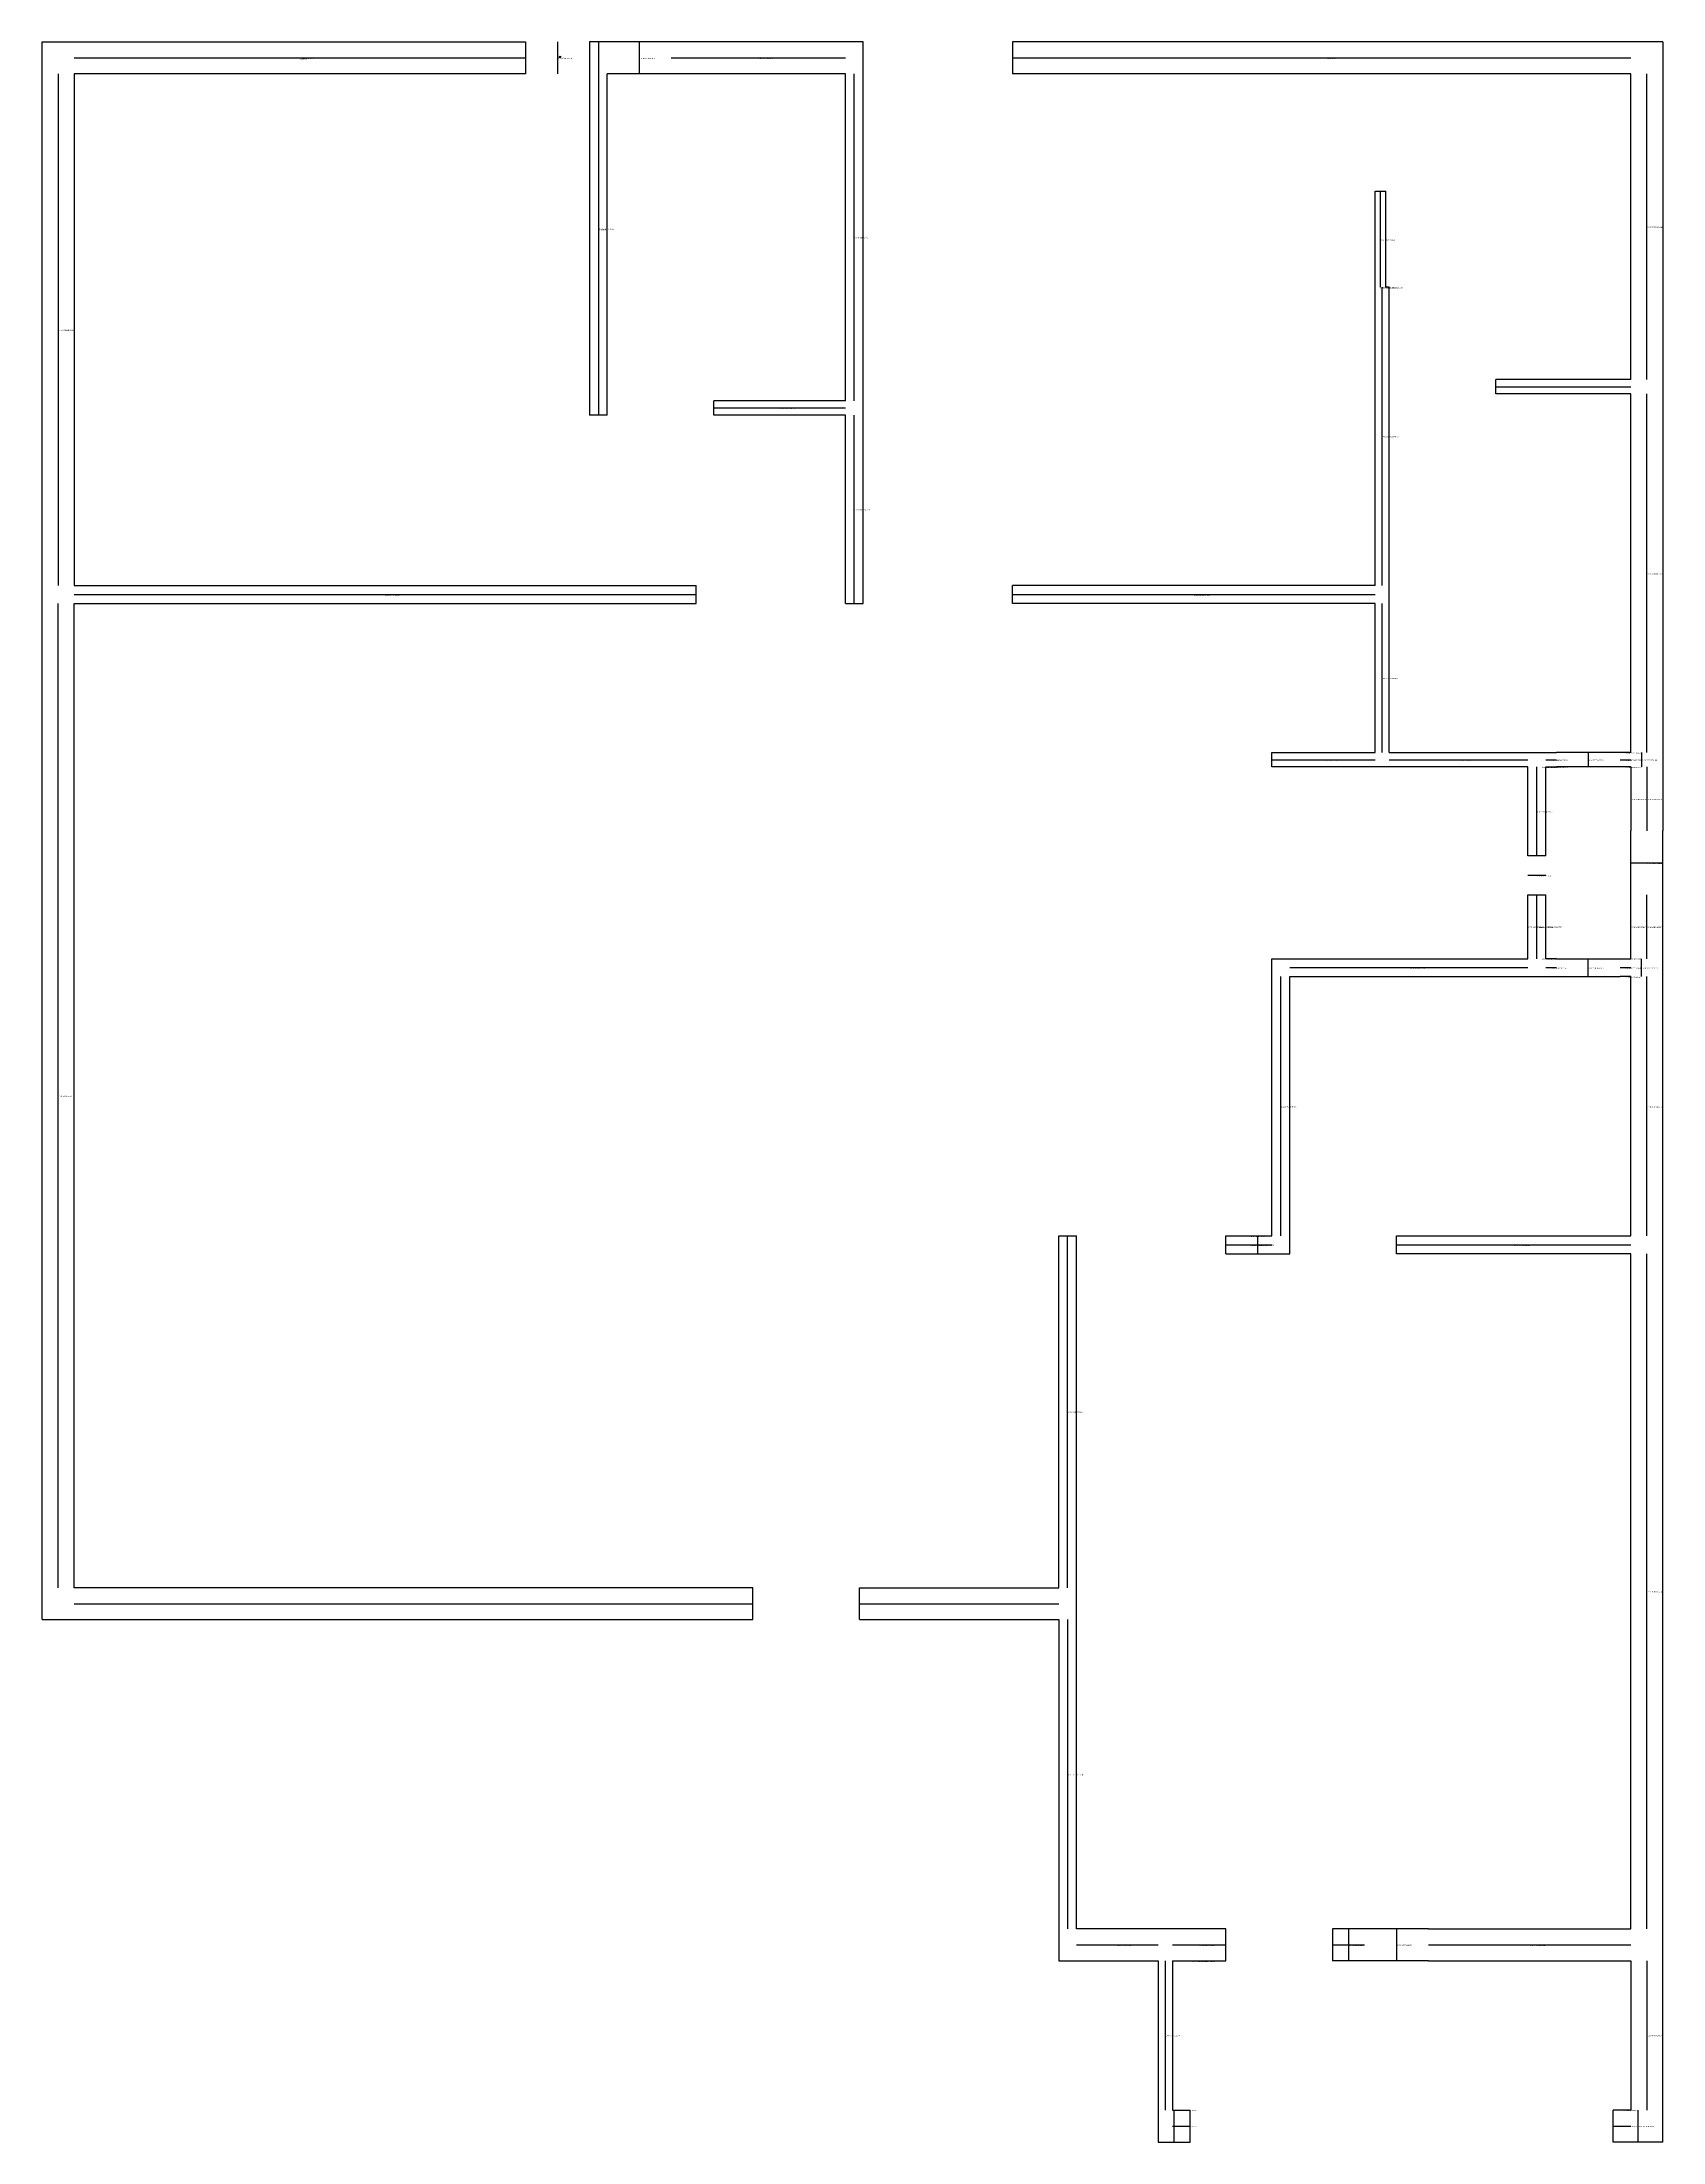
# Model space of a CAD drawing. Header units: metres. Extents: x 328 to 784, y 390 to 981.
import ezdxf

# ---------------------------------------------------------------- set-up
doc = ezdxf.new("R2010")
doc.units = ezdxf.units.M

msp = doc.modelspace()

# ---------------------------------------------------------------- linework, layer by layer
at = {"layer": 'centrelines'}
for p, q in [((337, 976.5), (464, 976.5)), ((473, 981), (473, 972)), ((484.5, 981), (484.5, 876)), ((496, 981), (496, 972)), ((505, 976.5), (554, 976.5)), ((601, 976.5), (775, 976.5)), ((332.5, 972), (332.5, 828)), ((556.5, 880), (556.5, 972)), ((779.5, 886), (779.5, 972)), ((704.5, 912), (704.5, 939)), ((704.5, 912), (704.5, 912)), ((705, 828), (705, 912)), ((705, 912), (705, 912)), ((706.5, 912), (706.5, 912)), ((737, 884), (775, 884)), ((779.5, 781), (779.5, 882)), ((517, 878), (554, 878)), ((556.5, 823), (556.5, 876)), ((332.5, 546), (332.5, 823)), ((337, 825.5), (512, 825.5)), ((601, 825.5), (703, 825.5)), ((705, 781), (705, 823)), ((763, 781), (763, 777)), ((773.5, 781), (773.5, 781)), ((778, 781), (778, 777)), ((674, 779), (703, 779)), ((707, 779), (746, 779)), ((748.5, 752), (748.5, 777)), ((750, 777), (750, 777)), ((751, 779), (754, 779)), ((752.5, 777), (752.5, 777)), ((772, 779), (775, 779)), ((773.5, 777), (773.5, 777)), ((779.5, 777), (779.5, 759)), ((775, 768), (775, 768)), ((746, 746.5), (751, 746.5)), ((775, 750), (784, 750)), ((748.5, 723), (748.5, 741)), ((779.5, 723), (779.5, 741)), ((746, 732), (746, 732)), ((751, 732), (751, 732)), ((775, 732), (775, 732)), ((750, 723), (750, 723)), ((752.5, 723), (752.5, 723)), ((763, 718), (763, 723)), ((773.5, 723), (773.5, 723)), ((778, 718), (778, 723)), ((676.5, 645), (676.5, 718)), ((679, 720.5), (746, 720.5)), ((751, 720.5), (754, 720.5)), ((772, 720.5), (775, 720.5)), ((773.5, 718), (773.5, 718)), ((779.5, 645), (779.5, 718)), ((616.5, 546), (616.5, 645)), ((667.5, 645), (667.5, 645)), ((670, 640), (670, 645)), ((661, 642.5), (674, 642.5)), ((709, 642.5), (775, 642.5)), ((779.5, 450), (779.5, 640)), ((337, 541.5), (528, 541.5)), ((558, 541.5), (614, 541.5)), ((616.5, 537), (616.5, 450)), ((695.5, 450), (695.5, 441)), ((709, 450), (709, 441)), ((619, 445.5), (642, 445.5)), ((646, 445.5), (661, 445.5)), ((691, 445.5), (700, 445.5)), ((718, 445.5), (775, 445.5)), ((644, 441), (644, 399)), ((651.5, 441), (651.5, 441)), ((653.5, 441), (653.5, 441)), ((779.5, 441), (779.5, 399)), ((646.5, 390), (646.5, 399)), ((648.5, 399), (648.5, 399)), ((772.5, 399), (772.5, 399)), ((777, 390), (777, 399)), ((646, 394.5), (651, 394.5)), ((770, 394.5), (775, 394.5))]:
    msp.add_line(p, q, dxfattribs=at)
at = {"layer": 'entity_location'}
msp.add_circle((473.76, 976.79), 0.2, dxfattribs=at)
at = {"layer": 'wall'}
for p, q in [((328, 537), (328, 981)), ((328, 981), (464, 981)), ((464, 981), (464, 972)), ((487, 981), (482, 981)), ((482, 981), (482, 876)), ((505, 981), (487, 981)), ((559, 981), (505, 981)), ((559, 823), (559, 981)), ((784, 981), (601, 981)), ((601, 981), (601, 972)), ((784, 981), (784, 759)), ((464, 972), (337, 972)), ((337, 972), (337, 828)), ((505, 972), (487, 972)), ((487, 876), (487, 972)), ((554, 972), (505, 972)), ((554, 880), (554, 972)), ((775, 972), (601, 972)), ((775, 886), (775, 972)), ((703, 912), (703, 939)), ((703, 939), (706, 939)), ((706, 912), (706, 939)), ((703, 828), (703, 912)), ((707, 912), (706, 912)), ((707, 781), (707, 912)), ((737, 882), (737, 886)), ((775, 886), (737, 886)), ((775, 882), (737, 882)), ((775, 781), (775, 882)), ((487, 876), (482, 876)), ((517, 876), (517, 880)), ((554, 880), (517, 880)), ((554, 876), (517, 876)), ((554, 823), (554, 876)), ((337, 828), (512, 828)), ((512, 823), (512, 828)), ((601, 823), (601, 828)), ((703, 828), (601, 828)), ((337, 546), (337, 823)), ((337, 823), (512, 823)), ((554, 823), (559, 823)), ((703, 823), (601, 823)), ((703, 781), (703, 823)), ((674, 777), (674, 781)), ((674, 781), (703, 781)), ((707, 781), (754, 781)), ((772, 781), (754, 781)), ((775, 781), (772, 781)), ((746, 777), (674, 777)), ((746, 752), (746, 777)), ((751, 752), (751, 777)), ((751, 777), (754, 777)), ((772, 777), (754, 777)), ((775, 777), (772, 777)), ((775, 777), (775, 759)), ((775, 741), (775, 759)), ((784, 741), (784, 759)), ((751, 752), (746, 752)), ((746, 723), (746, 741)), ((746, 741), (751, 741)), ((751, 723), (751, 741)), ((775, 723), (775, 741)), ((784, 390), (784, 741)), ((674, 645), (674, 723)), ((674, 723), (746, 723)), ((754, 723), (751, 723)), ((754, 723), (772, 723)), ((772, 723), (775, 723)), ((679, 640), (679, 718)), ((679, 718), (754, 718)), ((754, 718), (772, 718)), ((775, 718), (772, 718)), ((775, 645), (775, 718)), ((614, 546), (614, 645)), ((614, 645), (619, 645)), ((619, 450), (619, 645)), ((661, 640), (661, 645)), ((661, 645), (674, 645)), ((709, 640), (709, 645)), ((709, 645), (775, 645)), ((661, 640), (679, 640)), ((775, 640), (709, 640)), ((775, 450), (775, 640)), ((528, 546), (337, 546)), ((528, 537), (528, 546)), ((558, 537), (558, 546)), ((558, 546), (614, 546)), ((328, 537), (528, 537)), ((558, 537), (614, 537)), ((614, 537), (614, 441)), ((661, 450), (619, 450)), ((661, 441), (661, 450)), ((700, 450), (691, 450)), ((691, 450), (691, 441)), ((718, 450), (700, 450)), ((718, 450), (775, 450)), ((614, 441), (642, 441)), ((642, 441), (642, 390)), ((646, 441), (661, 441)), ((646, 441), (646, 399)), ((700, 441), (691, 441)), ((718, 441), (700, 441)), ((718, 441), (775, 441)), ((775, 441), (775, 399)), ((646, 399), (651, 399)), ((651, 390), (651, 399)), ((775, 399), (770, 399)), ((770, 390), (770, 399)), ((642, 390), (651, 390)), ((784, 390), (770, 390))]:
    msp.add_line(p, q, dxfattribs=at)

# ---------------------------------------------------------------- texts
at = {"layer": 'centrelines', "char_height": 0.3, "attachment_point": 1}
for s, insert in [('1 9.760956425304784', (400.5, 976.5)), ('0 0.756711031213058', (473, 976.5)), ('3 22.243288968786942', (496, 976.5)), ('4 31.24461498846206', (529.5, 976.5)), ('7 127.24361456585679', (688, 976.5)), ('2 10.743288968786942', (484.5, 928.5)), ('21 305.7807749021849', (779.5, 929)), ('5 82.8816953235254', (556.5, 926)), ('13 233.816995423383', (704.5, 925.5)), ('14 239.66629193454546', (704.5, 912)), ('16 240.14771449802214', (705, 912)), ('17 241.5924349923439', (706.5, 912)), ('9 141.33782919546042', (332.5, 900)), ('19 279.11756505526887', (756, 884)), ('6 107.83794429436794', (535.5, 878)), ('15 240.14771449802214', (705, 870)), ('8 130.40185380587621', (556.5, 849.5)), ('23 320.0995096881107', (779.5, 831.5)), ('10 151.28785445993447', (424.5, 825.5)), ('11 197.68376133280276', (652, 825.5)), ('18 277.7123743596815', (705, 802)), ('33 358.02084190148787', (773.5, 781)), ('20 281.4558760248244', (688.5, 779)), ('22 305.8144326562127', (726.5, 779)), ('28 340.91867283854765', (750, 777)), ('27 340.56405660329824', (752.5, 779)), ('29 342.94752941935684', (752.5, 777)), ('30 349.2772024732013', (763, 779)), ('32 357.8674262723328', (773.5, 779)), ('34 360.22385550033977', (773.5, 777)), ('36 361.7967147951585', (778, 779)), ('26 339.7043738651157', (748.5, 764.5)), ('40 366.52406103653664', (775, 768)), ('38 365.2316327197784', (779.5, 768)), ('31 356.5794501935051', (748.5, 746.5)), ('44 377.0679648011383', (779.5, 750)), ('39 366.11132470826476', (746, 732)), ('37 362.0494263829258', (748.5, 732)), ('41 369.84447402837907', (751, 732)), ('51 388.160550339457', (775, 732)), ('50 386.1021510692091', (779.5, 732)), ('42 375.1248189225416', (750, 723)), ('43 376.9696224054579', (752.5, 723)), ('52 392.75223023326373', (773.5, 723)), ('24 328.34170007844193', (712.5, 720.5)), ('45 377.5543743911688', (752.5, 720.5)), ('48 384.7985905442717', (763, 720.5)), ('53 393.2334214669398', (773.5, 720.5)), ('54 396.001506181229', (773.5, 718)), ('55 396.19724122452146', (778, 720.5)), ('12 208.816097537392', (332.5, 684.5)), ('25 328.74913663439065', (676.5, 681.5)), ('56 400.5622453070526', (779.5, 681.5)), ('47 384.2130169418646', (667.5, 645)), ('46 383.1558676351897', (667.5, 642.5)), ('49 385.47971260808714', (670, 642.5)), ('57 408.76371493110605', (742, 642.5)), ('35 361.1908455550241', (616.5, 595.5)), ('60 454.86813216708987', (779.5, 545)), ('58 435.2878544599345', (432.5, 541.5)), ('59 443.3649151394499', (586, 541.5)), ('61 462.37322962742894', (616.5, 493.5)), ('62 550.78343955416', (630.5, 445.5)), ('63 558.5109980040013', (653.5, 445.5)), ('67 571.5553602313568', (695.5, 445.5)), ('68 573.9873090048388', (695.5, 445.5)), ('69 576.9270739108655', (709, 445.5)), ('70 584.7405993283952', (746.5, 445.5)), ('65 564.5009315849015', (651.5, 441)), ('66 565.1338557510926', (653.5, 441)), ('64 562.184491448928', (644, 420)), ('74 616.885389465686', (779.5, 420)), ('72 603.6340131247107', (648.5, 399)), ('75 650.4508878195975', (772.5, 399)), ('71 603.0580806565553', (646.5, 394.5)), ('73 607.2288662821777', (648.5, 394.5)), ('77 653.3140375888138', (772.5, 394.5)), ('76 652.5299204373863', (777, 394.5))]:
    msp.add_mtext(s, dxfattribs=dict(at, insert=insert))
at = {"layer": 'chosen_line', "color": 3, "char_height": 0.5, "attachment_point": 1}
for insert in [(400.5, 976.5), (484.5, 928.5)]:
    msp.add_mtext('chosen', dxfattribs=dict(at, insert=insert))
at = {"layer": 'debug', "insert": (473.76, 976.79), "char_height": 0.2, "attachment_point": 1}
msp.add_mtext('473, 976', dxfattribs=at)

doc.saveas('drawing.dxf')
